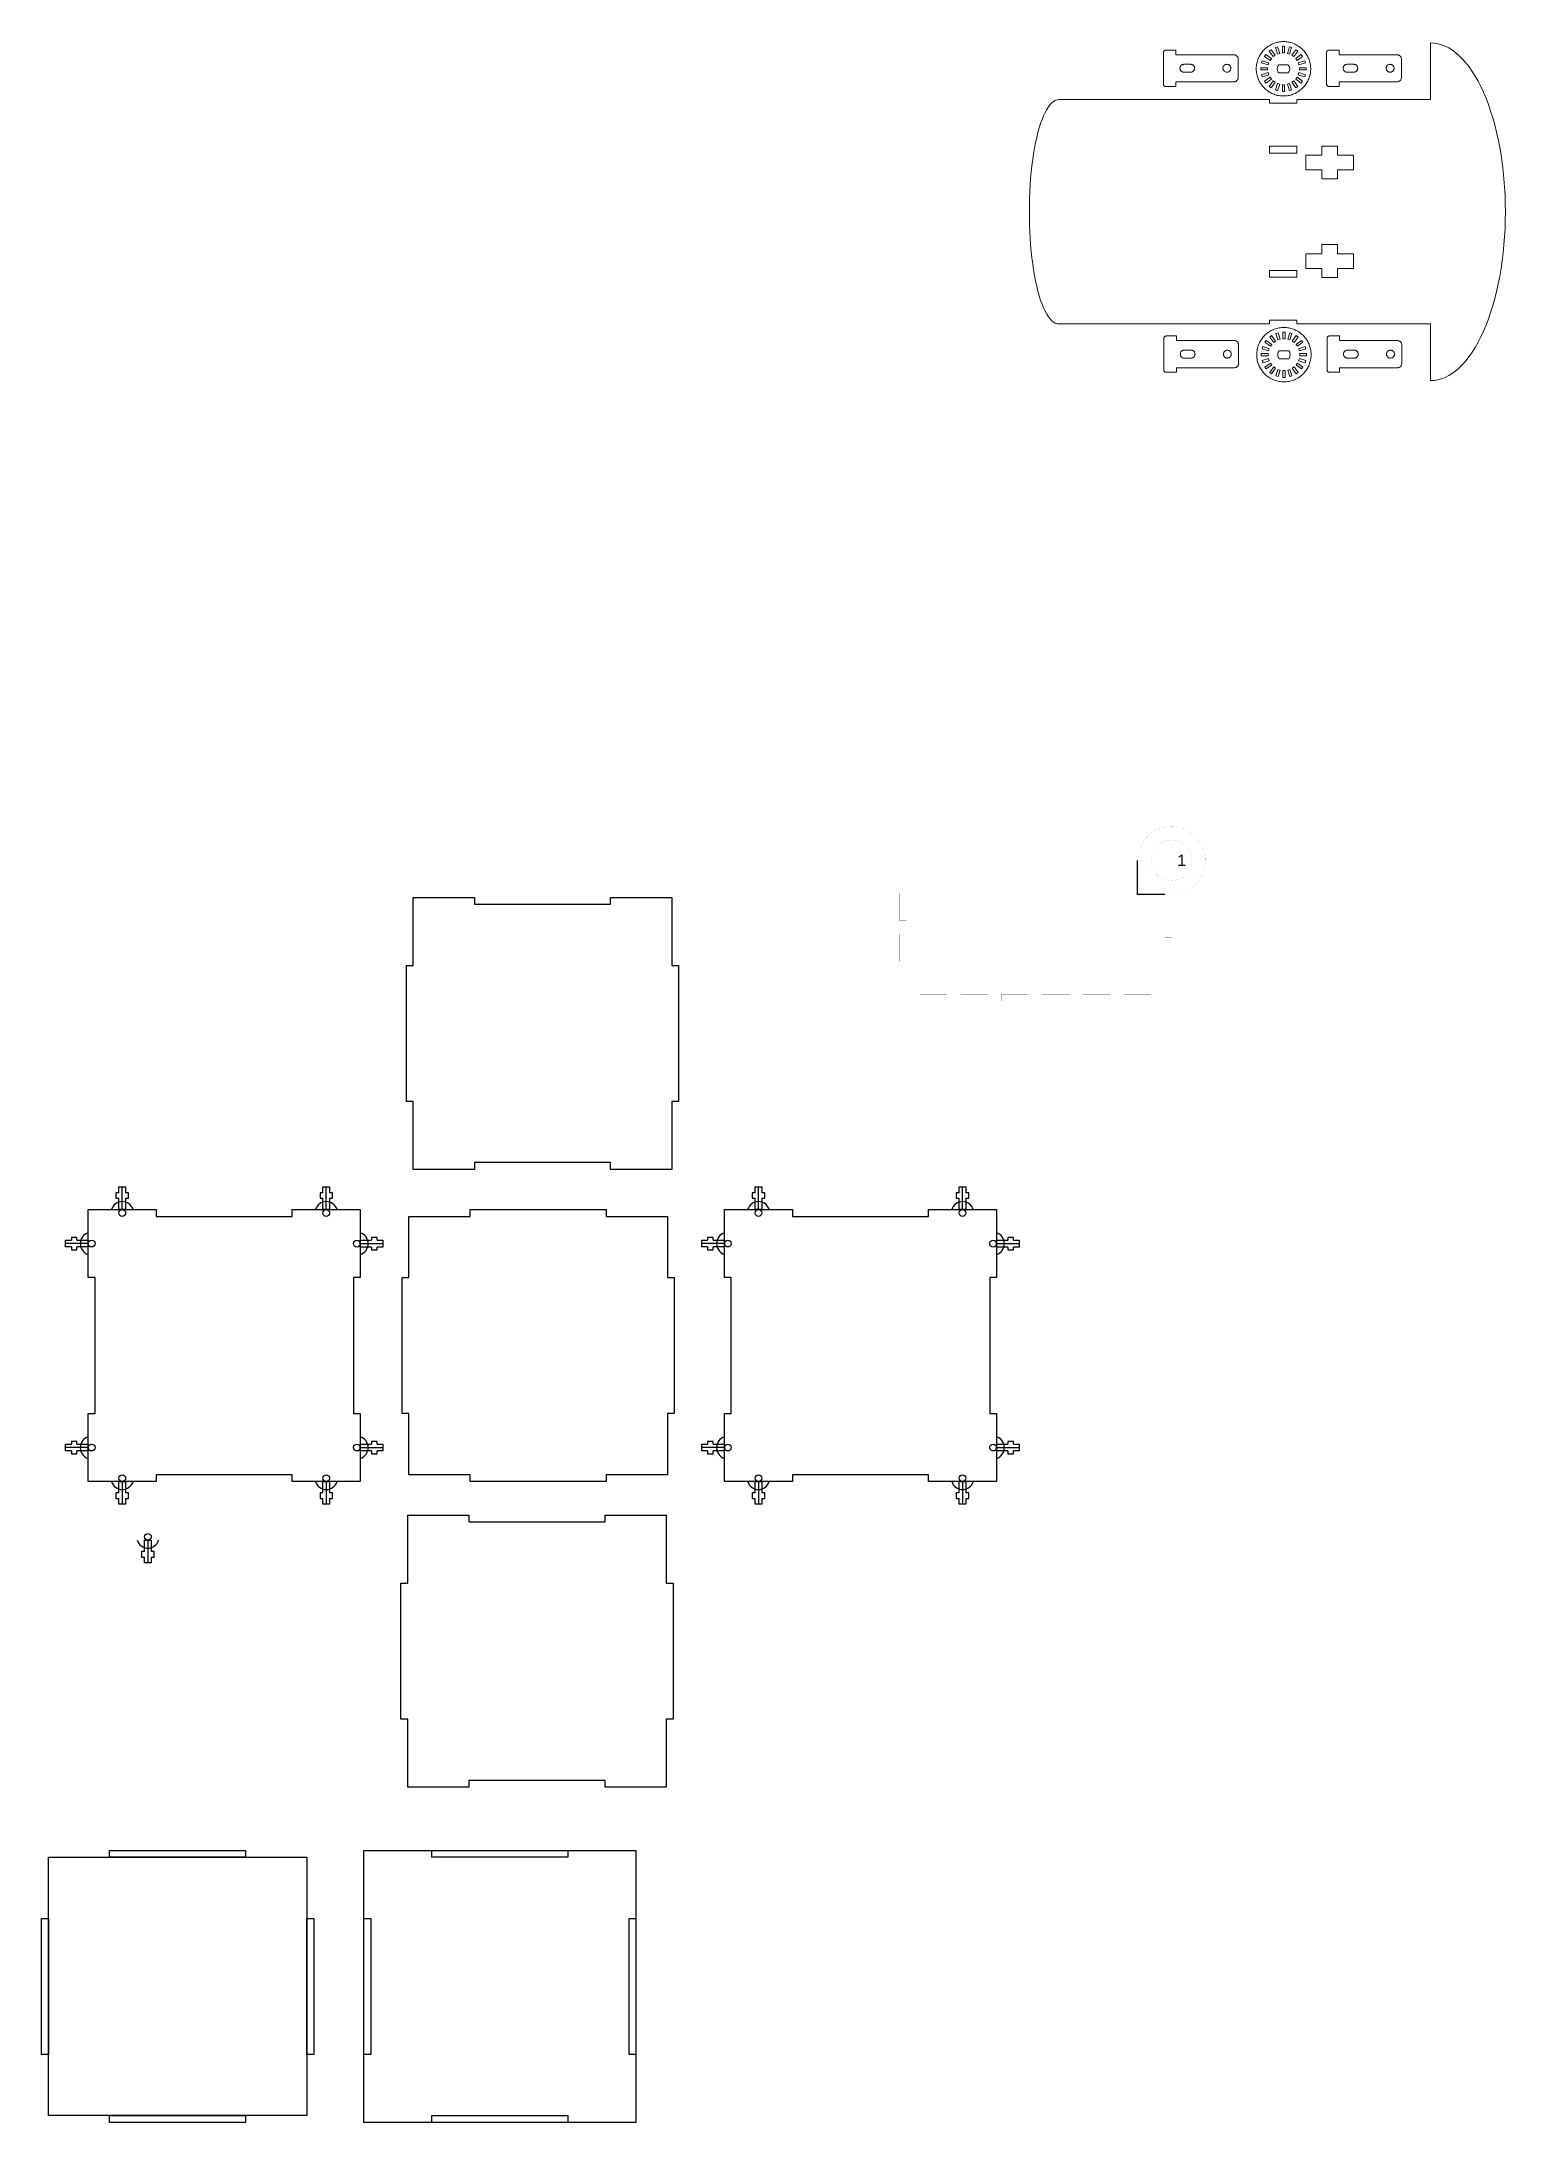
# Model space of a CAD drawing. Header units: millimetres. Extents: x 1937 to 3881, y 1046 to 2135.
# Drawn here: x 3236 to 3881, y 1046 to 1964 of the extents above; entities that cross this region are included whole.
import ezdxf

# ---------------------------------------------------------------- set-up
doc = ezdxf.new("R2010")
doc.units = ezdxf.units.MM
doc.layers.add('Layer 1', color=7, linetype='Continuous')
doc.styles.get("Standard").update_dxf_attribs({"font": 'arial.ttf'})

msp = doc.modelspace()

# ---------------------------------------------------------------- texts
at = {"insert": (3736.66064, 1605.03731), "char_height": 5, "attachment_point": 1}
msp.add_mtext_dynamic_manual_height_columns('{\\C5;1}', width=11.9156305, gutter_width=1, heights=[0], dxfattribs=at)

# ---------------------------------------------------------------- linework, layer by layer
for p, q in [((3271.29432, 1448.46829), (3271.29432, 1458.46829)), ((3361.29432, 1448.46829), (3361.29432, 1458.46829)), ((3551.94089, 1448.46829), (3551.94089, 1458.46829)), ((3641.94089, 1448.46829), (3641.94089, 1458.46829)), ((3256.29432, 1433.46829), (3246.29432, 1433.46829)), ((3376.29432, 1433.43622), (3386.29432, 1433.43622)), ((3536.94089, 1433.46829), (3526.94089, 1433.46829)), ((3656.94089, 1433.43622), (3666.94089, 1433.43622)), ((3256.29432, 1343.46829), (3246.29432, 1343.46829)), ((3376.29432, 1343.46829), (3386.29432, 1343.46829)), ((3536.94089, 1343.46829), (3526.94089, 1343.46829)), ((3656.94089, 1343.46829), (3666.94089, 1343.46829)), ((3271.29432, 1328.46829), (3271.29432, 1318.46829)), ((3361.29432, 1328.46829), (3361.29432, 1318.46829)), ((3551.94089, 1328.46829), (3551.94089, 1318.46829)), ((3641.94089, 1328.46829), (3641.94089, 1318.46829)), ((3282.60959, 1302.60144), (3282.60959, 1292.60144))]:
    msp.add_line(p, q)
at = {"color": 0}
for points in [[(3617.14811, 1614.99492, 0.01764, 0.01764, 0), (3617.14811, 1587.99592, 0.01764, 0.01764, 0), (3614.14811, 1587.99592, 0.01764, 0.01764, 0), (3614.14811, 1575.99392, 0.01764, 0.01764, 0), (3617.14811, 1575.99392, 0.01764, 0.01764, 0), (3617.14811, 1569.99492, 0.01764, 0.01764, 0), (3614.14811, 1569.99492, 0.01764, 0.01764, 0), (3614.14811, 1557.99592, 0.01764, 0.01764, 0), (3617.14811, 1557.99592, 0.01764, 0.01764, 0), (3617.14811, 1540.49492, 0.01764, 0.01764, 0), (3623.14801, 1540.49492, 0.01764, 0.01764, 0), (3623.14801, 1543.49492, 0.01764, 0.01764, 0), (3635.14791, 1543.49492, 0.01764, 0.01764, 0), (3635.14791, 1540.49492, 0.01764, 0.01764, 0), (3641.14801, 1540.49492, 0.01764, 0.01764, 0), (3641.14801, 1543.49492, 0.01764, 0.01764, 0), (3653.14811, 1543.49492, 0.01764, 0.01764, 0), (3653.14811, 1540.49492, 0.01764, 0.01764, 0), (3659.14781, 1540.49492, 0.01764, 0.01764, 0), (3659.14781, 1543.49492, 0.01764, 0.01764, 0), (3671.14791, 1543.49492, 0.01764, 0.01764, 0), (3671.14791, 1540.49492, 0.01764, 0.01764, 0), (3677.14791, 1540.49492, 0.01764, 0.01764, 0), (3677.14791, 1543.49492, 0.01764, 0.01764, 0), (3689.14761, 1543.49492, 0.01764, 0.01764, 0), (3689.14761, 1540.49492, 0.01764, 0.01764, 0), (3695.14771, 1540.49492, 0.01764, 0.01764, 0), (3695.14771, 1543.49492, 0.01764, 0.01764, 0), (3707.14771, 1543.49492, 0.01764, 0.01764, 0), (3707.14771, 1540.49492, 0.01764, 0.01764, 0), (3713.14771, 1540.49492, 0.01764, 0.01764, 0), (3713.14771, 1543.49492, 0.01764, 0.01764, 0), (3725.14771, 1543.49492, 0.01764, 0.01764, 0), (3725.14771, 1540.49492, 0.01764, 0.01764, 0), (3731.14771, 1540.49492, 0.01764, 0.01764, 0), (3731.14771, 1550.49492, 0.01764, 0.01764, 0), (3734.14771, 1550.49492, 0.01764, 0.01764, 0), (3734.14771, 1562.49492, 0.01764, 0.01764, 0), (3731.14771, 1562.49492, 0.01764, 0.01764, 0), (3731.14771, 1568.49492, 0.01764, 0.01764, 0), (3734.14771, 1568.49492, 0.01764, 0.01764, 0), (3734.14771, 1580.49492, 0.01764, 0.01764, 0), (3731.14771, 1580.49492, 0.01764, 0.01764, 0), (3731.14771, 1587.49492, 0.01764, 0.01764, 0), (3734.69871, 1587.49492, 0.01764, 0.01764, 0), (3736.35371, 1587.65992, 0.01764, 0.01764, 0), (3738.50071, 1588.14192, 0.01764, 0.01764, 0), (3740.55371, 1588.93292, 0.01764, 0.01764, 0), (3742.02171, 1589.71692, 0.01764, 0.01764, 0), (3742.48071, 1590.02292, 0.01764, 0.01764, 0), (3742.93771, 1590.32992, 0.01764, 0.01764, 0), (3744.22371, 1591.38592, 0.01764, 0.01764, 0), (3745.74071, 1592.97992, 0.01764, 0.01764, 0), (3747.00871, 1594.77792, 0.01764, 0.01764, 0), (3747.79471, 1596.24592, 0.01764, 0.01764, 0), (3748.00471, 1596.75392, 0.01764, 0.01764, 0), (3748.21571, 1597.26392, 0.01764, 0.01764, 0), (3748.69871, 1598.85592, 0.01764, 0.01764, 0), (3749.07471, 1601.02492, 0.01764, 0.01764, 0), (3749.12971, 1603.22592, 0.01764, 0.01764, 0), (3748.96671, 1604.88092, 0.01764, 0.01764, 0), (3748.85971, 1605.42092, 0.01764, 0.01764, 0), (3748.75171, 1605.96292, 0.01764, 0.01764, 0), (3748.26871, 1607.55392, 0.01764, 0.01764, 0), (3747.37571, 1609.56592, 0.01764, 0.01764, 0), (3746.19871, 1611.42692, 0.01764, 0.01764, 0), (3745.14271, 1612.71192, 0.01764, 0.01764, 0), (3744.75471, 1613.10192, 0.01764, 0.01764, 0), (3744.36271, 1613.49192, 0.01764, 0.01764, 0), (3743.07771, 1614.54792, 0.01764, 0.01764, 0), (3741.21871, 1615.72392, 0.01764, 0.01764, 0), (3739.20671, 1616.61592, 0.01764, 0.01764, 0), (3737.61471, 1617.09992, 0.01764, 0.01764, 0), (3737.07471, 1617.20692, 0.01764, 0.01764, 0), (3736.53271, 1617.31492, 0.01764, 0.01764, 0), (3734.87671, 1617.47892, 0.01764, 0.01764, 0), (3732.67571, 1617.42392, 0.01764, 0.01764, 0), (3730.50671, 1617.04692, 0.01764, 0.01764, 0), (3728.91571, 1616.56392, 0.01764, 0.01764, 0), (3728.40671, 1616.35292, 0.01764, 0.01764, 0), (3727.89671, 1616.14192, 0.01764, 0.01764, 0), (3726.42871, 1615.35792, 0.01764, 0.01764, 0), (3724.63071, 1614.08992, 0.01764, 0.01764, 0), (3723.03671, 1612.57292, 0.01764, 0.01764, 0), (3721.98071, 1611.28692, 0.01764, 0.01764, 0), (3721.67471, 1610.82892, 0.01764, 0.01764, 0), (3721.36771, 1610.37092, 0.01764, 0.01764, 0), (3720.58371, 1608.90292, 0.01764, 0.01764, 0), (3719.79271, 1606.84992, 0.01764, 0.01764, 0), (3719.30971, 1604.70292, 0.01764, 0.01764, 0), (3719.14771, 1603.04792, 0.01764, 0.01764, 0), (3719.14771, 1602.49492, 0.01764, 0.01764, 0), (3617.14811, 1602.49492, 0.01764, 0.01764, 0)], [(3725.14771, 1602.81692, 0.01764, 0.01764, 0), (3725.23871, 1603.77992, 0.01764, 0.01764, 0), (3725.51171, 1605.03092, 0.01764, 0.01764, 0), (3725.95971, 1606.23092, 0.01764, 0.01764, 0), (3726.40271, 1607.09092, 0.01764, 0.01764, 0), (3726.57671, 1607.36092, 0.01764, 0.01764, 0), (3726.66371, 1607.49792, 0.01764, 0.01764, 0), (3726.94471, 1607.89192, 0.01764, 0.01764, 0), (3727.34671, 1608.39192, 0.01764, 0.01764, 0), (3727.78571, 1608.85992, 0.01764, 0.01764, 0), (3728.25371, 1609.29792, 0.01764, 0.01764, 0), (3728.75271, 1609.69992, 0.01764, 0.01764, 0), (3729.27871, 1610.06492, 0.01764, 0.01764, 0), (3729.83171, 1610.39392, 0.01764, 0.01764, 0), (3730.26171, 1610.61592, 0.01764, 0.01764, 0), (3730.40871, 1610.68192, 0.01764, 0.01764, 0), (3730.69971, 1610.81592, 0.01764, 0.01764, 0), (3731.61471, 1611.13292, 0.01764, 0.01764, 0), (3732.86571, 1611.40392, 0.01764, 0.01764, 0), (3734.14371, 1611.49492, 0.01764, 0.01764, 0), (3735.10971, 1611.44792, 0.01764, 0.01764, 0), (3735.42771, 1611.40292, 0.01764, 0.01764, 0), (3735.58671, 1611.38092, 0.01764, 0.01764, 0), (3736.06271, 1611.28892, 0.01764, 0.01764, 0), (3736.68571, 1611.12992, 0.01764, 0.01764, 0), (3737.29371, 1610.92792, 0.01764, 0.01764, 0), (3737.88671, 1610.68192, 0.01764, 0.01764, 0), (3738.45871, 1610.39592, 0.01764, 0.01764, 0), (3739.01071, 1610.06892, 0.01764, 0.01764, 0), (3739.53871, 1609.70192, 0.01764, 0.01764, 0), (3739.91871, 1609.40392, 0.01764, 0.01764, 0), (3740.04171, 1609.29792, 0.01764, 0.01764, 0), (3740.16271, 1609.19292, 0.01764, 0.01764, 0), (3740.51271, 1608.85792, 0.01764, 0.01764, 0), (3740.95071, 1608.38792, 0.01764, 0.01764, 0), (3741.35371, 1607.88792, 0.01764, 0.01764, 0), (3741.71871, 1607.36092, 0.01764, 0.01764, 0), (3742.04571, 1606.81092, 0.01764, 0.01764, 0), (3742.33171, 1606.23792, 0.01764, 0.01764, 0), (3742.57871, 1605.64392, 0.01764, 0.01764, 0), (3742.73671, 1605.18692, 0.01764, 0.01764, 0), (3742.78271, 1605.03092, 0.01764, 0.01764, 0), (3742.87171, 1604.72392, 0.01764, 0.01764, 0), (3743.05571, 1603.77292, 0.01764, 0.01764, 0), (3743.14671, 1602.49492, 0.01764, 0.01764, 0), (3743.05571, 1601.21792, 0.01764, 0.01764, 0), (3742.87171, 1600.26892, 0.01764, 0.01764, 0), (3742.78271, 1599.95992, 0.01764, 0.01764, 0), (3742.73671, 1599.80492, 0.01764, 0.01764, 0), (3742.57871, 1599.34792, 0.01764, 0.01764, 0), (3742.33171, 1598.75392, 0.01764, 0.01764, 0), (3742.04571, 1598.18092, 0.01764, 0.01764, 0), (3741.71871, 1597.62992, 0.01764, 0.01764, 0), (3741.35371, 1597.10392, 0.01764, 0.01764, 0), (3740.95071, 1596.60392, 0.01764, 0.01764, 0), (3740.51271, 1596.13392, 0.01764, 0.01764, 0), (3740.16271, 1595.79992, 0.01764, 0.01764, 0), (3740.04171, 1595.69292, 0.01764, 0.01764, 0), (3739.91871, 1595.58892, 0.01764, 0.01764, 0), (3739.53871, 1595.28992, 0.01764, 0.01764, 0), (3739.01071, 1594.92292, 0.01764, 0.01764, 0), (3738.45871, 1594.59492, 0.01764, 0.01764, 0), (3737.88671, 1594.30792, 0.01764, 0.01764, 0), (3737.29371, 1594.06292, 0.01764, 0.01764, 0), (3736.68571, 1593.86092, 0.01764, 0.01764, 0), (3736.06271, 1593.70192, 0.01764, 0.01764, 0), (3735.58671, 1593.60992, 0.01764, 0.01764, 0), (3735.10971, 1593.54092, 0.01764, 0.01764, 0), (3734.14371, 1593.49592, 0.01764, 0.01764, 0), (3732.86571, 1593.58792, 0.01764, 0.01764, 0), (3731.61471, 1593.85892, 0.01764, 0.01764, 0), (3730.69971, 1594.17592, 0.01764, 0.01764, 0), (3730.40871, 1594.30792, 0.01764, 0.01764, 0), (3730.26171, 1594.37592, 0.01764, 0.01764, 0), (3729.83171, 1594.59792, 0.01764, 0.01764, 0), (3729.27871, 1594.92592, 0.01764, 0.01764, 0), (3728.75271, 1595.29292, 0.01764, 0.01764, 0), (3728.25371, 1595.69292, 0.01764, 0.01764, 0), (3727.78571, 1596.12992, 0.01764, 0.01764, 0), (3727.34671, 1596.59892, 0.01764, 0.01764, 0), (3726.94471, 1597.10092, 0.01764, 0.01764, 0), (3726.66371, 1597.49492, 0.01764, 0.01764, 0), (3726.40271, 1597.89992, 0.01764, 0.01764, 0), (3725.95971, 1598.75992, 0.01764, 0.01764, 0), (3725.51171, 1599.95992, 0.01764, 0.01764, 0), (3725.23871, 1601.21292, 0.01764, 0.01764, 0), (3725.14771, 1602.17592, 0.01764, 0.01764, 0), (3725.14771, 1602.81692, 0, 0, 0)], [(3734.14771, 1610.01992, 0.01764, 0.01764, 0), (3734.14771, 1602.49492, 0.01764, 0.01764, 0), (3731.14771, 1602.49492, 0.01764, 0.01764, 0), (3731.14771, 1610.01992, 0.01764, 0.01764, 0), (3734.14771, 1610.01992, 0, 0, 0)]]:
    msp.add_lwpolyline(points, format="xyseb", dxfattribs=at)
for points in [[(3731.14771, 1587.49492), (3719.14771, 1587.49492), (3719.14771, 1602.49492)], [(3426.69779, 1469.17337), (3426.69779, 1466.17337), (3399.69779, 1466.17337), (3399.69779, 1496.17337), (3396.69779, 1496.17337), (3396.69779, 1556.17337), (3399.69779, 1556.17337), (3399.69779, 1586.17337), (3426.69779, 1586.17337), (3426.69779, 1583.17337), (3486.69779, 1583.17337), (3486.69779, 1586.17337), (3513.69779, 1586.17337), (3513.69779, 1556.17337), (3516.69779, 1556.17337), (3516.69779, 1496.17337), (3513.69779, 1496.17337), (3513.69779, 1466.17337), (3486.69779, 1466.17337), (3486.69779, 1469.17337), (3426.69779, 1469.17337)], [(3269.79432, 1455.89721), (3268.54432, 1455.89721), (3268.54432, 1453.49721)], [(3268.54432, 1453.49721), (3269.79432, 1453.49721)], [(3269.79432, 1455.89721), (3269.79432, 1458.46829), (3272.79432, 1458.46829), (3272.79432, 1455.89721)], [(3269.79432, 1448.46829), (3269.79432, 1453.49721)], [(3272.79432, 1453.49721), (3272.79432, 1448.46829), (3269.79432, 1448.46829)], [(3272.79432, 1453.49721), (3274.04432, 1453.49721), (3274.04432, 1455.89721), (3272.79432, 1455.89721)], [(3359.79432, 1455.89721), (3358.54432, 1455.89721), (3358.54432, 1453.49721)], [(3358.54432, 1453.49721), (3359.79432, 1453.49721)], [(3359.79432, 1455.89721), (3359.79432, 1458.46829), (3362.79432, 1458.46829), (3362.79432, 1455.89721)], [(3359.79432, 1448.46829), (3359.79432, 1453.49721)], [(3362.79432, 1453.49721), (3362.79432, 1448.46829), (3359.79432, 1448.46829)], [(3362.79432, 1453.49721), (3364.04432, 1453.49721), (3364.04432, 1455.89721), (3362.79432, 1455.89721)], [(3550.44089, 1455.89721), (3549.19089, 1455.89721), (3549.19089, 1453.49721)], [(3549.19089, 1453.49721), (3550.44089, 1453.49721)], [(3550.44089, 1455.89721), (3550.44089, 1458.46829), (3553.44089, 1458.46829), (3553.44089, 1455.89721)], [(3550.44089, 1448.46829), (3550.44089, 1453.49721)], [(3553.44089, 1453.49721), (3553.44089, 1448.46829), (3550.44089, 1448.46829)], [(3553.44089, 1453.49721), (3554.69089, 1453.49721), (3554.69089, 1455.89721), (3553.44089, 1455.89721)], [(3640.44089, 1455.89721), (3639.19089, 1455.89721), (3639.19089, 1453.49721)], [(3639.19089, 1453.49721), (3640.44089, 1453.49721)], [(3640.44089, 1455.89721), (3640.44089, 1458.46829), (3643.44089, 1458.46829), (3643.44089, 1455.89721)], [(3640.44089, 1448.46829), (3640.44089, 1453.49721)], [(3643.44089, 1453.49721), (3643.44089, 1448.46829), (3640.44089, 1448.46829)], [(3643.44089, 1453.49721), (3644.69089, 1453.49721), (3644.69089, 1455.89721), (3643.44089, 1455.89721)], [(3286.29432, 1328.46829), (3256.29432, 1328.46829), (3256.29432, 1358.46829), (3259.29432, 1358.46829), (3259.29432, 1418.46829), (3256.29432, 1418.46829), (3256.29432, 1448.46829), (3286.29432, 1448.46829), (3286.29432, 1445.46829), (3346.29432, 1445.46829), (3346.29432, 1448.46829), (3376.29432, 1448.46829), (3376.29432, 1418.46829), (3373.29432, 1418.46829), (3373.29432, 1358.46829), (3376.29432, 1358.46829), (3376.29432, 1328.46829), (3346.29432, 1328.46829), (3346.29432, 1331.46829), (3286.29432, 1331.46829), (3286.29432, 1328.46829)], [(3424.79098, 1328.46829), (3424.79098, 1331.46829), (3397.79098, 1331.46829), (3397.79098, 1358.46829), (3394.79098, 1358.46829), (3394.79098, 1418.46829), (3397.79098, 1418.46829), (3397.79098, 1445.46829), (3424.79098, 1445.46829), (3424.79098, 1448.46829), (3484.79098, 1448.46829), (3484.79098, 1445.46829), (3511.79098, 1445.46829), (3511.79098, 1418.46829), (3514.79098, 1418.46829), (3514.79098, 1358.46829), (3511.79098, 1358.46829), (3511.79098, 1331.46829), (3484.79098, 1331.46829), (3484.79098, 1328.46829), (3424.79098, 1328.46829)], [(3566.94089, 1328.46829), (3536.94089, 1328.46829), (3536.94089, 1358.46829), (3539.94089, 1358.46829), (3539.94089, 1418.46829), (3536.94089, 1418.46829), (3536.94089, 1448.46829), (3566.94089, 1448.46829), (3566.94089, 1445.46829), (3626.94089, 1445.46829), (3626.94089, 1448.46829), (3656.94089, 1448.46829), (3656.94089, 1418.46829), (3653.94089, 1418.46829), (3653.94089, 1358.46829), (3656.94089, 1358.46829), (3656.94089, 1328.46829), (3626.94089, 1328.46829), (3626.94089, 1331.46829), (3566.94089, 1331.46829), (3566.94089, 1328.46829)], [(3248.86541, 1431.96829), (3246.29432, 1431.96829), (3246.29432, 1434.96829), (3248.86541, 1434.96829)], [(3251.26541, 1434.96829), (3251.26541, 1436.21829), (3248.86541, 1436.21829), (3248.86541, 1434.96829)], [(3251.26541, 1434.96829), (3256.29432, 1434.96829), (3256.29432, 1431.96829)], [(3376.29432, 1434.93622), (3381.32324, 1434.93622)], [(3381.32324, 1431.93622), (3376.29432, 1431.93622), (3376.29432, 1434.93622)], [(3381.32324, 1436.18622), (3381.32324, 1434.93622)], [(3383.72324, 1434.93622), (3383.72324, 1436.18622), (3381.32324, 1436.18622)], [(3383.72324, 1434.93622), (3386.29432, 1434.93622), (3386.29432, 1431.93622), (3383.72324, 1431.93622)], [(3529.51198, 1431.96829), (3526.94089, 1431.96829), (3526.94089, 1434.96829), (3529.51198, 1434.96829)], [(3531.91198, 1434.96829), (3531.91198, 1436.21829), (3529.51198, 1436.21829), (3529.51198, 1434.96829)], [(3531.91198, 1434.96829), (3536.94089, 1434.96829), (3536.94089, 1431.96829)], [(3656.94089, 1434.93622), (3661.96981, 1434.93622)], [(3661.96981, 1431.93622), (3656.94089, 1431.93622), (3656.94089, 1434.93622)], [(3661.96981, 1436.18622), (3661.96981, 1434.93622)], [(3664.36981, 1434.93622), (3664.36981, 1436.18622), (3661.96981, 1436.18622)], [(3664.36981, 1434.93622), (3666.94089, 1434.93622), (3666.94089, 1431.93622), (3664.36981, 1431.93622)], [(3248.86541, 1431.96829), (3248.86541, 1430.71829), (3251.26541, 1430.71829)], [(3256.29432, 1431.96829), (3251.26541, 1431.96829)], [(3251.26541, 1430.71829), (3251.26541, 1431.96829)], [(3381.32324, 1431.93622), (3381.32324, 1430.68622), (3383.72324, 1430.68622), (3383.72324, 1431.93622)], [(3529.51198, 1431.96829), (3529.51198, 1430.71829), (3531.91198, 1430.71829)], [(3536.94089, 1431.96829), (3531.91198, 1431.96829)], [(3531.91198, 1430.71829), (3531.91198, 1431.96829)], [(3661.96981, 1431.93622), (3661.96981, 1430.68622), (3664.36981, 1430.68622), (3664.36981, 1431.93622)], [(3248.86541, 1341.96829), (3246.29432, 1341.96829), (3246.29432, 1344.96829), (3248.86541, 1344.96829)], [(3251.26541, 1344.96829), (3251.26541, 1346.21829), (3248.86541, 1346.21829), (3248.86541, 1344.96829)], [(3248.86541, 1341.96829), (3248.86541, 1340.71829), (3251.26541, 1340.71829)], [(3251.26541, 1344.96829), (3256.29432, 1344.96829), (3256.29432, 1341.96829)], [(3256.29432, 1341.96829), (3251.26541, 1341.96829)], [(3251.26541, 1340.71829), (3251.26541, 1341.96829)], [(3376.29432, 1344.96829), (3381.32324, 1344.96829)], [(3381.32324, 1341.96829), (3376.29432, 1341.96829), (3376.29432, 1344.96829)], [(3381.32324, 1346.21829), (3381.32324, 1344.96829)], [(3383.72324, 1344.96829), (3383.72324, 1346.21829), (3381.32324, 1346.21829)], [(3381.32324, 1341.96829), (3381.32324, 1340.71829), (3383.72324, 1340.71829), (3383.72324, 1341.96829)], [(3383.72324, 1344.96829), (3386.29432, 1344.96829), (3386.29432, 1341.96829), (3383.72324, 1341.96829)], [(3529.51198, 1341.96829), (3526.94089, 1341.96829), (3526.94089, 1344.96829), (3529.51198, 1344.96829)], [(3531.91198, 1344.96829), (3531.91198, 1346.21829), (3529.51198, 1346.21829), (3529.51198, 1344.96829)], [(3529.51198, 1341.96829), (3529.51198, 1340.71829), (3531.91198, 1340.71829)], [(3531.91198, 1344.96829), (3536.94089, 1344.96829), (3536.94089, 1341.96829)], [(3536.94089, 1341.96829), (3531.91198, 1341.96829)], [(3531.91198, 1340.71829), (3531.91198, 1341.96829)], [(3656.94089, 1344.96829), (3661.96981, 1344.96829)], [(3661.96981, 1341.96829), (3656.94089, 1341.96829), (3656.94089, 1344.96829)], [(3661.96981, 1346.21829), (3661.96981, 1344.96829)], [(3664.36981, 1344.96829), (3664.36981, 1346.21829), (3661.96981, 1346.21829)], [(3661.96981, 1341.96829), (3661.96981, 1340.71829), (3664.36981, 1340.71829), (3664.36981, 1341.96829)], [(3664.36981, 1344.96829), (3666.94089, 1344.96829), (3666.94089, 1341.96829), (3664.36981, 1341.96829)], [(3269.79432, 1323.43938), (3268.54432, 1323.43938), (3268.54432, 1321.03938), (3269.79432, 1321.03938)], [(3269.79432, 1323.43938), (3269.79432, 1328.46829), (3272.79432, 1328.46829)], [(3272.79432, 1328.46829), (3272.79432, 1323.43938)], [(3274.04432, 1323.43938), (3272.79432, 1323.43938)], [(3272.79432, 1321.03938), (3274.04432, 1321.03938), (3274.04432, 1323.43938)], [(3359.79432, 1323.43938), (3358.54432, 1323.43938), (3358.54432, 1321.03938), (3359.79432, 1321.03938)], [(3359.79432, 1323.43938), (3359.79432, 1328.46829), (3362.79432, 1328.46829)], [(3362.79432, 1328.46829), (3362.79432, 1323.43938)], [(3364.04432, 1323.43938), (3362.79432, 1323.43938)], [(3362.79432, 1321.03938), (3364.04432, 1321.03938), (3364.04432, 1323.43938)], [(3550.44089, 1323.43938), (3549.19089, 1323.43938), (3549.19089, 1321.03938), (3550.44089, 1321.03938)], [(3550.44089, 1323.43938), (3550.44089, 1328.46829), (3553.44089, 1328.46829)], [(3553.44089, 1328.46829), (3553.44089, 1323.43938)], [(3554.69089, 1323.43938), (3553.44089, 1323.43938)], [(3553.44089, 1321.03938), (3554.69089, 1321.03938), (3554.69089, 1323.43938)], [(3640.44089, 1323.43938), (3639.19089, 1323.43938), (3639.19089, 1321.03938), (3640.44089, 1321.03938)], [(3640.44089, 1323.43938), (3640.44089, 1328.46829), (3643.44089, 1328.46829)], [(3643.44089, 1328.46829), (3643.44089, 1323.43938)], [(3644.69089, 1323.43938), (3643.44089, 1323.43938)], [(3643.44089, 1321.03938), (3644.69089, 1321.03938), (3644.69089, 1323.43938)], [(3272.79432, 1321.03938), (3272.79432, 1318.46829), (3269.79432, 1318.46829), (3269.79432, 1321.03938)], [(3362.79432, 1321.03938), (3362.79432, 1318.46829), (3359.79432, 1318.46829), (3359.79432, 1321.03938)], [(3424.24941, 1196.64681), (3424.24941, 1193.64681), (3397.24941, 1193.64681), (3397.24941, 1223.64681), (3394.24941, 1223.64681), (3394.24941, 1283.64681), (3397.24941, 1283.64681), (3397.24941, 1313.64681), (3424.24941, 1313.64681), (3424.24941, 1310.64681), (3484.24941, 1310.64681), (3484.24941, 1313.64681), (3511.24941, 1313.64681), (3511.24941, 1283.64681), (3514.24941, 1283.64681), (3514.24941, 1223.64681), (3511.24941, 1223.64681), (3511.24941, 1193.64681), (3484.24941, 1193.64681), (3484.24941, 1196.64681), (3424.24941, 1196.64681)], [(3553.44089, 1321.03938), (3553.44089, 1318.46829), (3550.44089, 1318.46829), (3550.44089, 1321.03938)], [(3643.44089, 1321.03938), (3643.44089, 1318.46829), (3640.44089, 1318.46829), (3640.44089, 1321.03938)], [(3281.10959, 1297.57253), (3279.85959, 1297.57253), (3279.85959, 1295.17253), (3281.10959, 1295.17253)], [(3281.10959, 1297.57253), (3281.10959, 1302.60144), (3284.10959, 1302.60144)], [(3284.10959, 1295.17253), (3284.10959, 1292.60144), (3281.10959, 1292.60144), (3281.10959, 1295.17253)], [(3284.10959, 1302.60144), (3284.10959, 1297.57253)], [(3285.35959, 1297.57253), (3284.10959, 1297.57253)], [(3284.10959, 1295.17253), (3285.35959, 1295.17253), (3285.35959, 1297.57253)], [(3238.74224, 1162.77466), (3352.74224, 1162.77466), (3352.74224, 1048.77466), (3238.74224, 1048.77466), (3238.74224, 1162.77466)], [(3265.74224, 1162.77466), (3265.74224, 1165.77466), (3325.74224, 1165.77466), (3325.74224, 1162.77466), (3265.74224, 1162.77466)], [(3377.89215, 1165.77466), (3497.89215, 1165.77466), (3497.89215, 1045.77466), (3377.89215, 1045.77466), (3377.89215, 1165.77466)], [(3407.89215, 1162.77466), (3407.89215, 1165.77466), (3467.89215, 1165.77466), (3467.89215, 1162.77466), (3407.89215, 1162.77466)], [(3235.74224, 1075.77466), (3235.74224, 1135.77466), (3238.74224, 1135.77466), (3238.74224, 1075.77466), (3235.74224, 1075.77466)], [(3352.74224, 1075.77466), (3352.74224, 1135.77466), (3355.74224, 1135.77466), (3355.74224, 1075.77466), (3352.74224, 1075.77466)], [(3377.89215, 1075.77466), (3377.89215, 1135.77466), (3380.89215, 1135.77466), (3380.89215, 1075.77466), (3377.89215, 1075.77466)], [(3494.89215, 1075.77466), (3494.89215, 1135.77466), (3497.89215, 1135.77466), (3497.89215, 1075.77466), (3494.89215, 1075.77466)], [(3265.74224, 1045.77466), (3265.74224, 1048.77466), (3325.74224, 1048.77466), (3325.74224, 1045.77466), (3265.74224, 1045.77466)], [(3407.89215, 1045.77466), (3407.89215, 1048.77466), (3467.89215, 1048.77466), (3467.89215, 1045.77466), (3407.89215, 1045.77466)]]:
    msp.add_lwpolyline(points)
for centre in [(3271.29432, 1446.96829), (3361.29432, 1446.96829), (3551.94089, 1446.96829), (3641.94089, 1446.96829), (3257.79432, 1433.46829), (3374.79432, 1433.43622), (3538.44089, 1433.46829), (3655.44089, 1433.43622), (3257.79432, 1343.46829), (3374.79432, 1343.46829), (3538.44089, 1343.46829), (3655.44089, 1343.46829), (3271.29432, 1329.96829), (3361.29432, 1329.96829), (3551.94089, 1329.96829), (3641.94089, 1329.96829), (3282.60959, 1304.10144)]:
    msp.add_circle(centre, 1.5)
for centre, start, end in [((3271.29432, 1446.96829), 17.45760312, 162.54239688), ((3361.29432, 1446.96829), 17.45760312, 162.54239688), ((3551.94089, 1446.96829), 17.45760312, 162.54239688), ((3641.94089, 1446.96829), 17.45760312, 162.54239688), ((3257.79432, 1433.46829), 107.45760312, 252.54239688), ((3374.79432, 1433.43622), 287.45760312, 72.54239688), ((3538.44089, 1433.46829), 107.45760312, 252.54239688), ((3655.44089, 1433.43622), 287.45760312, 72.54239688), ((3257.79432, 1343.46829), 107.45760312, 252.54239688), ((3374.79432, 1343.46829), 287.45760312, 72.54239688), ((3538.44089, 1343.46829), 107.45760312, 252.54239688), ((3655.44089, 1343.46829), 287.45760312, 72.54239688), ((3271.29432, 1329.96829), 197.45760312, 342.54239688), ((3361.29432, 1329.96829), 197.45760312, 342.54239688), ((3551.94089, 1329.96829), 197.45760312, 342.54239688), ((3641.94089, 1329.96829), 197.45760312, 342.54239688), ((3282.60959, 1304.10144), 197.45760312, 342.54239688)]:
    msp.add_arc(centre, 5, start, end)
at = {"layer": 'Layer 1', "lineweight": 0}
for points in [[(3881.36519, 1892.31895), (3881.25936, 1895.95256), (3881.0477, 1899.58617), (3880.76546, 1903.18451), (3880.41268, 1906.78284), (3879.98936, 1910.27533), (3879.49547, 1913.76784), (3878.89574, 1917.18979), (3878.26075, 1920.50589), (3877.51992, 1923.78672), (3876.70851, 1926.96172), (3875.86186, 1930.06618), (3874.90936, 1933.0295), (3873.92158, 1935.92228), (3872.86325, 1938.70923), (3871.73436, 1941.35507), (3870.57019, 1943.85978), (3869.33547, 1946.25866), (3868.06546, 1948.51645), (3866.7602, 1950.59783), (3865.38436, 1952.57339), (3863.97325, 1954.37255), (3862.52686, 1955.99534), (3861.04519, 1957.51228), (3859.52825, 1958.81757), (3858.01131, 1959.94644), (3856.42381, 1960.93423), (3854.87158, 1961.74562), (3853.24881, 1962.34534), (3851.66131, 1962.80395), (3850.03852, 1963.08617), (3848.41575, 1963.15673), (3848.41575, 1938.18007), (3789.43133, 1938.18007), (3789.43133, 1936.55728), (3777.40159, 1936.55728), (3777.40159, 1938.18007), (3684.40938, 1938.18007), (3683.63326, 1938.07422), (3682.85715, 1937.792), (3682.08103, 1937.36866), (3681.30492, 1936.73366), (3680.56409, 1935.92228), (3679.82327, 1934.93451), (3679.08242, 1933.80561), (3678.37686, 1932.50033), (3677.7066, 1931.01866), (3677.03631, 1929.39589), (3676.40132, 1927.632), (3675.80159, 1925.72699), (3675.23716, 1923.68089), (3674.6727, 1921.49366), (3674.17882, 1919.2006), (3673.72019, 1916.80172), (3673.29688, 1914.26172), (3672.90881, 1911.68644), (3672.55603, 1908.97005), (3672.27381, 1906.21839), (3671.9916, 1903.39616), (3671.77992, 1900.50338), (3671.63882, 1897.57533), (3671.4977, 1894.64728), (3671.42714, 1891.64867), (3671.42714, 1888.65006), (3671.42714, 1885.68672), (3671.4977, 1882.6881), (3671.63882, 1879.76005), (3671.77992, 1876.832), (3671.9916, 1873.93922), (3672.27381, 1871.117), (3672.55603, 1868.36533), (3672.90881, 1865.64894), (3673.29688, 1863.07367), (3673.72019, 1860.53366), (3674.17882, 1858.13478), (3674.6727, 1855.84172), (3675.23716, 1853.6545), (3675.80159, 1851.60839), (3676.40132, 1849.70338), (3677.03631, 1847.93949), (3677.7066, 1846.31672), (3678.37686, 1844.83505), (3679.08242, 1843.52979), (3679.82327, 1842.36561), (3680.56409, 1841.41313), (3681.30492, 1840.60172), (3682.08103, 1839.96672), (3682.85715, 1839.54339), (3683.63326, 1839.26117), (3684.40938, 1839.15534), (3777.40159, 1839.15534), (3777.40159, 1840.77811), (3789.43133, 1840.77811), (3789.43133, 1839.15534), (3848.41575, 1839.15534), (3848.41575, 1814.17868), (3850.03852, 1814.24924), (3851.66131, 1814.53145), (3853.24881, 1814.95479), (3854.87158, 1815.58979), (3856.42381, 1816.40117), (3858.01131, 1817.38895), (3859.52825, 1818.51784), (3861.04519, 1819.82312), (3862.52686, 1821.30479), (3863.97325, 1822.96283), (3865.38436, 1824.76201), (3866.7602, 1826.73756), (3868.06546, 1828.81895), (3869.33547, 1831.07672), (3870.57019, 1833.47563), (3871.73436, 1835.98034), (3872.86325, 1838.62617), (3873.92158, 1841.41313), (3874.90936, 1844.27062), (3875.86186, 1847.26923), (3876.70851, 1850.37367), (3877.51992, 1853.54867), (3878.26075, 1856.8295), (3878.89574, 1860.14562), (3879.49547, 1863.56757), (3879.98936, 1867.02478), (3880.41268, 1870.55256), (3880.76546, 1874.11561), (3881.0477, 1877.74922), (3881.25936, 1881.34755), (3881.36519, 1885.01645), (3881.40048, 1888.65006), (3881.36519, 1892.31895)], [(3763.53741, 1956.4069), (3763.46685, 1956.61858), (3763.39629, 1956.83024), (3763.29046, 1957.00663), (3763.14936, 1957.21829), (3763.00824, 1957.35941), (3762.83185, 1957.5358), (3762.65546, 1957.64163), (3762.44381, 1957.74745), (3762.23213, 1957.85331), (3762.02047, 1957.92384), (3761.80879, 1957.95913), (3761.59713, 1957.95913), (3736.0913, 1957.95913), (3736.0913, 1959.96997), (3731.57575, 1959.96997), (3731.39936, 1959.93468), (3731.22297, 1959.89941), (3731.08185, 1959.82885), (3730.94073, 1959.72302), (3730.79963, 1959.61719), (3730.72907, 1959.47607), (3730.62325, 1959.29969), (3730.58795, 1959.1233), (3730.58795, 1958.94691), (3730.58795, 1944.94163), (3730.58795, 1944.80053), (3730.62325, 1944.62414), (3730.72907, 1944.44775), (3730.79963, 1944.30663), (3730.94073, 1944.2008), (3731.08185, 1944.09497), (3731.22297, 1944.02441), (3731.39936, 1943.98912), (3731.57575, 1943.95385), (3736.0913, 1943.95385), (3736.0913, 1945.96469), (3761.59713, 1945.96469), (3761.80879, 1945.96469), (3762.02047, 1945.99996), (3762.23213, 1946.07052), (3762.44381, 1946.14108), (3762.65546, 1946.28218), (3762.83185, 1946.38803), (3763.00824, 1946.52913), (3763.14936, 1946.70551), (3763.29046, 1946.8819), (3763.39629, 1947.09358), (3763.46685, 1947.30524), (3763.53741, 1947.5169), (3763.57268, 1947.72858), (3763.57268, 1947.97553), (3763.57268, 1955.9483), (3763.57268, 1956.19525), (3763.53741, 1956.4069)], [(3795.49909, 1952.50283), (3795.46382, 1953.032), (3795.39326, 1953.56117), (3795.28743, 1954.09033), (3795.1816, 1954.6195), (3795.04048, 1955.1134), (3794.86409, 1955.64257), (3794.6877, 1956.13644), (3794.47604, 1956.63034), (3794.26436, 1957.08895), (3794.01742, 1957.58284), (3793.7352, 1958.04145), (3793.45298, 1958.46479), (3793.13547, 1958.88813), (3792.81798, 1959.31144), (3792.46521, 1959.73478), (3792.11243, 1960.12285), (3791.72436, 1960.47563), (3791.33631, 1960.8284), (3790.91298, 1961.18118), (3790.48964, 1961.49867), (3790.06632, 1961.78089), (3789.60769, 1962.06313), (3789.14909, 1962.34534), (3788.65521, 1962.557), (3788.19658, 1962.76868), (3787.70271, 1962.98034), (3787.17354, 1963.15673), (3786.67964, 1963.29785), (3786.15048, 1963.43895), (3785.6566, 1963.54478), (3785.12743, 1963.61533), (3784.59827, 1963.68589), (3784.0691, 1963.72116), (3783.53993, 1963.72116), (3783.01077, 1963.72116), (3782.4816, 1963.68589), (3781.95243, 1963.61533), (3781.42327, 1963.54478), (3780.8941, 1963.43895), (3780.4002, 1963.29785), (3779.87104, 1963.15673), (3779.37714, 1962.98034), (3778.88326, 1962.76868), (3778.38936, 1962.557), (3777.93076, 1962.34534), (3777.47215, 1962.06313), (3777.01354, 1961.78089), (3776.55492, 1961.49867), (3776.1316, 1961.18118), (3775.74353, 1960.8284), (3775.32019, 1960.47563), (3774.96742, 1960.12285), (3774.57937, 1959.73478), (3774.26186, 1959.31144), (3773.90908, 1958.88813), (3773.62686, 1958.46479), (3773.30938, 1958.04145), (3773.06243, 1957.58284), (3772.81548, 1957.08895), (3772.56853, 1956.63034), (3772.35687, 1956.13644), (3772.18048, 1955.64257), (3772.03936, 1955.1134), (3771.89827, 1954.6195), (3771.75715, 1954.09033), (3771.68659, 1953.56117), (3771.61603, 1953.032), (3771.54549, 1952.50283), (3771.54549, 1951.97367), (3771.54549, 1951.4445), (3771.54549, 1950.91533), (3771.61603, 1950.38617), (3771.68659, 1949.857), (3771.75715, 1949.36313), (3771.89827, 1948.83396), (3772.03936, 1948.30479), (3772.18048, 1947.81089), (3772.35687, 1947.317), (3772.56853, 1946.82312), (3772.81548, 1946.32922), (3773.06243, 1945.87062), (3773.30938, 1945.41201), (3773.62686, 1944.98867), (3773.90908, 1944.53007), (3774.26186, 1944.10673), (3774.57937, 1943.71868), (3774.96742, 1943.33061), (3775.32019, 1942.97783), (3775.74353, 1942.58979), (3776.1316, 1942.27228), (3776.55492, 1941.95479), (3777.01354, 1941.63728), (3777.47215, 1941.39033), (3777.93076, 1941.10812), (3778.38936, 1940.89646), (3778.88326, 1940.64951), (3779.37714, 1940.47312), (3779.87104, 1940.29673), (3780.4002, 1940.15561), (3780.8941, 1940.01451), (3781.42327, 1939.90866), (3781.95243, 1939.83813), (3782.4816, 1939.76757), (3783.01077, 1939.73228), (3783.53993, 1939.73228), (3784.0691, 1939.73228), (3784.59827, 1939.76757), (3785.12743, 1939.83813), (3785.6566, 1939.90866), (3786.15048, 1940.01451), (3786.67964, 1940.15561), (3787.17354, 1940.29673), (3787.70271, 1940.47312), (3788.19658, 1940.64951), (3788.65521, 1940.89646), (3789.14909, 1941.10812), (3789.60769, 1941.39033), (3790.06632, 1941.63728), (3790.48964, 1941.95479), (3790.91298, 1942.27228), (3791.33631, 1942.58979), (3791.72436, 1942.97783), (3792.11243, 1943.33061), (3792.46521, 1943.71868), (3792.81798, 1944.10673), (3793.13547, 1944.53007), (3793.45298, 1944.98867), (3793.7352, 1945.41201), (3794.01742, 1945.87062), (3794.26436, 1946.32922), (3794.47604, 1946.82312), (3794.6877, 1947.317), (3794.86409, 1947.81089), (3795.04048, 1948.30479), (3795.1816, 1948.83396), (3795.28743, 1949.36313), (3795.39326, 1949.857), (3795.46382, 1950.38617), (3795.49909, 1950.91533), (3795.53438, 1951.4445), (3795.53438, 1951.97367), (3795.49909, 1952.50283)], [(3774.19132, 1955.28979), (3777.01354, 1954.37255), (3776.73131, 1953.42007), (3773.87381, 1954.33728), (3774.19132, 1955.28979)], [(3775.74353, 1958.00618), (3778.17771, 1956.24229), (3777.57798, 1955.43089), (3775.14381, 1957.19478), (3775.74353, 1958.00618)], [(3779.02436, 1957.08895), (3777.26047, 1959.52312), (3778.07188, 1960.12285), (3779.83577, 1957.68867), (3779.02436, 1957.08895)], [(3780.92937, 1961.39284), (3781.84658, 1958.53535), (3780.8941, 1958.21784), (3779.97686, 1961.07533), (3780.92937, 1961.39284)], [(3783.04604, 1961.71035), (3784.03381, 1961.71035), (3784.03381, 1958.71174), (3783.04604, 1958.71174), (3783.04604, 1961.71035)], [(3786.18577, 1958.21784), (3785.23326, 1958.53535), (3786.15048, 1961.39284), (3787.10298, 1961.07533), (3786.18577, 1958.21784)], [(3789.00799, 1960.12285), (3789.81937, 1959.52312), (3788.05548, 1957.08895), (3787.2441, 1957.68867), (3789.00799, 1960.12285)], [(3791.33631, 1958.00618), (3791.90075, 1957.19478), (3789.50186, 1955.43089), (3788.90214, 1956.24229), (3791.33631, 1958.00618)], [(3792.88854, 1955.28979), (3793.20603, 1954.33728), (3790.34854, 1953.42007), (3790.03103, 1954.37255), (3792.88854, 1955.28979)], [(3835.50407, 1956.4069), (3835.43351, 1956.61858), (3835.36295, 1956.83024), (3835.25713, 1957.00663), (3835.11603, 1957.21829), (3834.97491, 1957.35941), (3834.79852, 1957.5358), (3834.62213, 1957.64163), (3834.41047, 1957.74745), (3834.19879, 1957.85331), (3833.98713, 1957.92384), (3833.77545, 1957.95913), (3833.5638, 1957.95913), (3808.05797, 1957.95913), (3808.05797, 1959.96997), (3803.54242, 1959.96997), (3803.36603, 1959.93468), (3803.18964, 1959.89941), (3803.04852, 1959.82885), (3802.9074, 1959.72302), (3802.7663, 1959.61719), (3802.69574, 1959.47607), (3802.58991, 1959.29969), (3802.55462, 1959.1233), (3802.55462, 1958.94691), (3802.55462, 1944.94163), (3802.55462, 1944.80053), (3802.58991, 1944.62414), (3802.69574, 1944.44775), (3802.7663, 1944.30663), (3802.9074, 1944.2008), (3803.04852, 1944.09497), (3803.18964, 1944.02441), (3803.36603, 1943.98912), (3803.54242, 1943.95385), (3808.05797, 1943.95385), (3808.05797, 1945.96469), (3833.5638, 1945.96469), (3833.77545, 1945.96469), (3833.98713, 1945.99996), (3834.19879, 1946.07052), (3834.41047, 1946.14108), (3834.62213, 1946.28218), (3834.79852, 1946.38803), (3834.97491, 1946.52913), (3835.11603, 1946.70551), (3835.25713, 1946.8819), (3835.36295, 1947.09358), (3835.43351, 1947.30524), (3835.50407, 1947.5169), (3835.53934, 1947.72858), (3835.53934, 1947.97553), (3835.53934, 1955.9483), (3835.53934, 1956.19525), (3835.50407, 1956.4069)], [(3744.31102, 1951.75023), (3744.27575, 1951.53857), (3744.20519, 1951.32692), (3744.13463, 1951.15053), (3744.0288, 1950.97414), (3743.88768, 1950.79775), (3743.74658, 1950.65663), (3743.57019, 1950.51551), (3743.39381, 1950.40968), (3743.21742, 1950.33912), (3743.00574, 1950.26858), (3742.79408, 1950.23329), (3742.5824, 1950.19802), (3739.58379, 1950.19802), (3739.37213, 1950.23329), (3739.16047, 1950.26858), (3738.94879, 1950.33912), (3738.7724, 1950.40968), (3738.59601, 1950.51551), (3738.41963, 1950.65663), (3738.27853, 1950.79775), (3738.13741, 1950.97414), (3738.03158, 1951.15053), (3737.96102, 1951.32692), (3737.89046, 1951.53857), (3737.85519, 1951.75023), (3737.8199, 1951.96191), (3737.85519, 1952.17357), (3737.89046, 1952.38525), (3737.96102, 1952.56164), (3738.03158, 1952.7733), (3738.13741, 1952.94969), (3738.27853, 1953.12607), (3738.41963, 1953.26719), (3738.59601, 1953.40829), (3738.7724, 1953.51412), (3738.94879, 1953.58468), (3739.16047, 1953.65524), (3739.37213, 1953.69051), (3739.58379, 1953.7258), (3742.5824, 1953.7258), (3742.79408, 1953.69051), (3743.00574, 1953.65524), (3743.21742, 1953.58468), (3743.39381, 1953.51412), (3743.57019, 1953.40829), (3743.74658, 1953.26719), (3743.88768, 1953.12607), (3744.0288, 1952.94969), (3744.13463, 1952.7733), (3744.20519, 1952.56164), (3744.27575, 1952.38525), (3744.31102, 1952.17357), (3744.34629, 1951.96191), (3744.31102, 1951.75023)], [(3760.32714, 1951.96191), (3760.32714, 1951.75023), (3760.29185, 1951.53857), (3760.22129, 1951.32692), (3760.11546, 1951.15053), (3760.00963, 1950.97414), (3759.9038, 1950.79775), (3759.72741, 1950.65663), (3759.58629, 1950.51551), (3759.4099, 1950.40968), (3759.19825, 1950.33912), (3758.98657, 1950.26858), (3758.77491, 1950.23329), (3758.56325, 1950.19802), (3758.38686, 1950.23329), (3758.17518, 1950.26858), (3757.96352, 1950.33912), (3757.75184, 1950.40968), (3757.57545, 1950.51551), (3757.43436, 1950.65663), (3757.25797, 1950.79775), (3757.15214, 1950.97414), (3757.04629, 1951.15053), (3756.94046, 1951.32692), (3756.8699, 1951.53857), (3756.83463, 1951.75023), (3756.83463, 1951.96191), (3756.83463, 1952.17357), (3756.8699, 1952.38525), (3756.94046, 1952.56164), (3757.04629, 1952.7733), (3757.15214, 1952.94969), (3757.25797, 1953.12607), (3757.43436, 1953.26719), (3757.57545, 1953.40829), (3757.75184, 1953.51412), (3757.96352, 1953.58468), (3758.17518, 1953.65524), (3758.38686, 1953.69051), (3758.56325, 1953.7258), (3758.77491, 1953.69051), (3758.98657, 1953.65524), (3759.19825, 1953.58468), (3759.4099, 1953.51412), (3759.58629, 1953.40829), (3759.72741, 1953.26719), (3759.9038, 1953.12607), (3760.00963, 1952.94969), (3760.11546, 1952.7733), (3760.22129, 1952.56164), (3760.29185, 1952.38525), (3760.32714, 1952.17357), (3760.32714, 1951.96191)], [(3773.52104, 1951.23284), (3773.52104, 1952.22062), (3776.51965, 1952.22062), (3776.51965, 1951.23284), (3773.52104, 1951.23284)], [(3774.19132, 1948.16367), (3773.87381, 1949.11618), (3776.73131, 1950.03339), (3777.01354, 1949.08089), (3774.19132, 1948.16367)], [(3775.74353, 1945.44728), (3775.14381, 1946.25866), (3777.57798, 1948.02255), (3778.17771, 1947.21117), (3775.74353, 1945.44728)], [(3778.07188, 1943.33061), (3777.26047, 1943.93034), (3779.02436, 1946.36451), (3779.83577, 1945.76479), (3778.07188, 1943.33061)], [(3781.42327, 1949.96283), (3781.24688, 1950.17451), (3781.10576, 1950.42146), (3780.99993, 1950.66839), (3780.8941, 1950.91533), (3780.82354, 1951.19755), (3780.78825, 1951.4445), (3780.78825, 1951.72672), (3780.78825, 1952.00896), (3780.82354, 1952.25589), (3780.8941, 1952.53813), (3780.99993, 1952.78505), (3781.10576, 1953.032), (3781.24688, 1953.24368), (3781.42327, 1953.49061), (3785.6566, 1953.49061), (3785.7977, 1953.24368), (3785.93882, 1953.032), (3786.07992, 1952.78505), (3786.15048, 1952.53813), (3786.22104, 1952.25589), (3786.25631, 1952.00896), (3786.2916, 1951.72672), (3786.25631, 1951.4445), (3786.22104, 1951.19755), (3786.15048, 1950.91533), (3786.07992, 1950.66839), (3785.93882, 1950.42146), (3785.7977, 1950.17451), (3785.6566, 1949.96283), (3781.42327, 1949.96283)], [(3789.00799, 1943.33061), (3787.2441, 1945.76479), (3788.05548, 1946.36451), (3789.81937, 1943.93034), (3789.00799, 1943.33061)], [(3791.33631, 1945.44728), (3788.90214, 1947.21117), (3789.50186, 1948.02255), (3791.90075, 1946.25866), (3791.33631, 1945.44728)], [(3792.88854, 1948.16367), (3790.03103, 1949.08089), (3790.34854, 1950.03339), (3793.20603, 1949.11618), (3792.88854, 1948.16367)], [(3793.52354, 1951.23284), (3790.52493, 1951.23284), (3790.52493, 1952.22062), (3793.52354, 1952.22062), (3793.52354, 1951.23284)], [(3816.27769, 1951.75023), (3816.24242, 1951.53857), (3816.17186, 1951.32692), (3816.1013, 1951.15053), (3815.99547, 1950.97414), (3815.85435, 1950.79775), (3815.71325, 1950.65663), (3815.53686, 1950.51551), (3815.36047, 1950.40968), (3815.18408, 1950.33912), (3814.9724, 1950.26858), (3814.76075, 1950.23329), (3814.54907, 1950.19802), (3811.55045, 1950.19802), (3811.3388, 1950.23329), (3811.12714, 1950.26858), (3810.91546, 1950.33912), (3810.73907, 1950.40968), (3810.56268, 1950.51551), (3810.38629, 1950.65663), (3810.24519, 1950.79775), (3810.10407, 1950.97414), (3809.99825, 1951.15053), (3809.92769, 1951.32692), (3809.85713, 1951.53857), (3809.82186, 1951.75023), (3809.78657, 1951.96191), (3809.82186, 1952.17357), (3809.85713, 1952.38525), (3809.92769, 1952.56164), (3809.99825, 1952.7733), (3810.10407, 1952.94969), (3810.24519, 1953.12607), (3810.38629, 1953.26719), (3810.56268, 1953.40829), (3810.73907, 1953.51412), (3810.91546, 1953.58468), (3811.12714, 1953.65524), (3811.3388, 1953.69051), (3811.55045, 1953.7258), (3814.54907, 1953.7258), (3814.76075, 1953.69051), (3814.9724, 1953.65524), (3815.18408, 1953.58468), (3815.36047, 1953.51412), (3815.53686, 1953.40829), (3815.71325, 1953.26719), (3815.85435, 1953.12607), (3815.99547, 1952.94969), (3816.1013, 1952.7733), (3816.17186, 1952.56164), (3816.24242, 1952.38525), (3816.27769, 1952.17357), (3816.31295, 1951.96191), (3816.27769, 1951.75023)], [(3832.29381, 1951.96191), (3832.29381, 1951.75023), (3832.25851, 1951.53857), (3832.18795, 1951.32692), (3832.08213, 1951.15053), (3831.9763, 1950.97414), (3831.87047, 1950.79775), (3831.69408, 1950.65663), (3831.55296, 1950.51551), (3831.37657, 1950.40968), (3831.16491, 1950.33912), (3830.95323, 1950.26858), (3830.74157, 1950.23329), (3830.52992, 1950.19802), (3830.35353, 1950.23329), (3830.14185, 1950.26858), (3829.93019, 1950.33912), (3829.71851, 1950.40968), (3829.54212, 1950.51551), (3829.40102, 1950.65663), (3829.22463, 1950.79775), (3829.11881, 1950.97414), (3829.01295, 1951.15053), (3828.90713, 1951.32692), (3828.83657, 1951.53857), (3828.8013, 1951.75023), (3828.8013, 1951.96191), (3828.8013, 1952.17357), (3828.83657, 1952.38525), (3828.90713, 1952.56164), (3829.01295, 1952.7733), (3829.11881, 1952.94969), (3829.22463, 1953.12607), (3829.40102, 1953.26719), (3829.54212, 1953.40829), (3829.71851, 1953.51412), (3829.93019, 1953.58468), (3830.14185, 1953.65524), (3830.35353, 1953.69051), (3830.52992, 1953.7258), (3830.74157, 1953.69051), (3830.95323, 1953.65524), (3831.16491, 1953.58468), (3831.37657, 1953.51412), (3831.55296, 1953.40829), (3831.69408, 1953.26719), (3831.87047, 1953.12607), (3831.9763, 1952.94969), (3832.08213, 1952.7733), (3832.18795, 1952.56164), (3832.25851, 1952.38525), (3832.29381, 1952.17357), (3832.29381, 1951.96191)], [(3780.92937, 1942.06062), (3779.97686, 1942.37811), (3780.8941, 1945.23562), (3781.84658, 1944.91811), (3780.92937, 1942.06062)], [(3784.03381, 1941.70784), (3783.04604, 1941.70784), (3783.04604, 1944.70645), (3784.03381, 1944.70645), (3784.03381, 1941.70784)], [(3786.15048, 1942.06062), (3785.23326, 1944.91811), (3786.18577, 1945.23562), (3787.10298, 1942.37811), (3786.15048, 1942.06062)], [(3789.43133, 1914.57922), (3777.40159, 1914.57922), (3777.40159, 1917.57783), (3789.43133, 1917.57783), (3789.43133, 1914.57922)], [(3814.40797, 1907.17089), (3807.42297, 1907.17089), (3807.42297, 1903.14922), (3800.40269, 1903.14922), (3800.40269, 1907.17089), (3793.41771, 1907.17089), (3793.41771, 1913.66201), (3800.40269, 1913.66201), (3800.40269, 1917.64839), (3807.42297, 1917.64839), (3807.42297, 1913.66201), (3814.40797, 1913.66201), (3814.40797, 1907.17089)], [(3814.40797, 1863.67339), (3807.42297, 1863.67339), (3807.42297, 1859.65172), (3800.40269, 1859.65172), (3800.40269, 1863.67339), (3793.41771, 1863.67339), (3793.41771, 1870.16449), (3800.40269, 1870.16449), (3800.40269, 1874.1509), (3807.42297, 1874.1509), (3807.42297, 1870.16449), (3814.40797, 1870.16449), (3814.40797, 1863.67339)], [(3789.43133, 1859.75755), (3777.40159, 1859.75755), (3777.40159, 1862.75616), (3789.43133, 1862.75616), (3789.43133, 1859.75755)], [(3795.67548, 1826.38478), (3795.64021, 1826.91395), (3795.56965, 1827.44311), (3795.46382, 1827.97228), (3795.35799, 1828.50145), (3795.21687, 1828.99534), (3795.04048, 1829.52451), (3794.86409, 1830.01839), (3794.65243, 1830.51228), (3794.44075, 1830.97089), (3794.19381, 1831.46479), (3793.91159, 1831.92339), (3793.62937, 1832.34673), (3793.31186, 1832.77007), (3792.99437, 1833.19339), (3792.6416, 1833.61672), (3792.28882, 1834.00479), (3791.90075, 1834.35757), (3791.5127, 1834.71035), (3791.08936, 1835.06313), (3790.66603, 1835.38061), (3790.24271, 1835.66283), (3789.78408, 1835.94507), (3789.32548, 1836.22729), (3788.8316, 1836.43895), (3788.37297, 1836.65063), (3787.8791, 1836.86228), (3787.34993, 1837.03867), (3786.85603, 1837.17979), (3786.32686, 1837.32089), (3785.83299, 1837.42672), (3785.30382, 1837.49728), (3784.77466, 1837.56784), (3784.24549, 1837.60311), (3783.71632, 1837.60311), (3783.18716, 1837.60311), (3782.65799, 1837.56784), (3782.12882, 1837.49728), (3781.59966, 1837.42672), (3781.07049, 1837.32089), (3780.57659, 1837.17979), (3780.04742, 1837.03867), (3779.55353, 1836.86228), (3779.05965, 1836.65063), (3778.56575, 1836.43895), (3778.10715, 1836.22729), (3777.64854, 1835.94507), (3777.18993, 1835.66283), (3776.73131, 1835.38061), (3776.30799, 1835.06313), (3775.91992, 1834.71035), (3775.49658, 1834.35757), (3775.14381, 1834.00479), (3774.75576, 1833.61672), (3774.43825, 1833.19339), (3774.08547, 1832.77007), (3773.80325, 1832.34673), (3773.48577, 1831.92339), (3773.23882, 1831.46479), (3772.99187, 1830.97089), (3772.74492, 1830.51228), (3772.53326, 1830.01839), (3772.35687, 1829.52451), (3772.21575, 1828.99534), (3772.07466, 1828.50145), (3771.93354, 1827.97228), (3771.86298, 1827.44311), (3771.79242, 1826.91395), (3771.72188, 1826.38478), (3771.72188, 1825.85561), (3771.72188, 1825.32645), (3771.72188, 1824.79728), (3771.79242, 1824.26811), (3771.86298, 1823.73895), (3771.93354, 1823.24507), (3772.07466, 1822.7159), (3772.21575, 1822.18674), (3772.35687, 1821.69284), (3772.53326, 1821.19894), (3772.74492, 1820.70507), (3772.99187, 1820.21117), (3773.23882, 1819.75256), (3773.48577, 1819.29395), (3773.80325, 1818.87062), (3774.08547, 1818.41201), (3774.43825, 1817.98867), (3774.75576, 1817.60063), (3775.14381, 1817.21256), (3775.49658, 1816.85978), (3775.91992, 1816.47173), (3776.30799, 1816.15422), (3776.73131, 1815.83674), (3777.18993, 1815.51923), (3777.64854, 1815.27228), (3778.10715, 1814.99006), (3778.56575, 1814.7784), (3779.05965, 1814.53145), (3779.55353, 1814.35507), (3780.04742, 1814.17868), (3780.57659, 1814.03756), (3781.07049, 1813.89646), (3781.59966, 1813.79061), (3782.12882, 1813.72007), (3782.65799, 1813.64951), (3783.18716, 1813.61422), (3783.71632, 1813.61422), (3784.24549, 1813.61422), (3784.77466, 1813.64951), (3785.30382, 1813.72007), (3785.83299, 1813.79061), (3786.32686, 1813.89646), (3786.85603, 1814.03756), (3787.34993, 1814.17868), (3787.8791, 1814.35507), (3788.37297, 1814.53145), (3788.8316, 1814.7784), (3789.32548, 1814.99006), (3789.78408, 1815.27228), (3790.24271, 1815.51923), (3790.66603, 1815.83674), (3791.08936, 1816.15422), (3791.5127, 1816.47173), (3791.90075, 1816.85978), (3792.28882, 1817.21256), (3792.6416, 1817.60063), (3792.99437, 1817.98867), (3793.31186, 1818.41201), (3793.62937, 1818.87062), (3793.91159, 1819.29395), (3794.19381, 1819.75256), (3794.44075, 1820.21117), (3794.65243, 1820.70507), (3794.86409, 1821.19894), (3795.04048, 1821.69284), (3795.21687, 1822.18674), (3795.35799, 1822.7159), (3795.46382, 1823.24507), (3795.56965, 1823.73895), (3795.64021, 1824.26811), (3795.67548, 1824.79728), (3795.71077, 1825.32645), (3795.71077, 1825.85561), (3795.67548, 1826.38478)], [(3763.7138, 1830.28885), (3763.64324, 1830.50053), (3763.57268, 1830.71219), (3763.46685, 1830.88857), (3763.32575, 1831.10023), (3763.18463, 1831.24135), (3763.00824, 1831.41774), (3762.83185, 1831.52357), (3762.62019, 1831.6294), (3762.40851, 1831.73525), (3762.19686, 1831.80579), (3761.98518, 1831.84108), (3761.77352, 1831.84108), (3736.26769, 1831.84108), (3736.26769, 1833.85192), (3731.75214, 1833.85192), (3731.57575, 1833.81663), (3731.39936, 1833.78136), (3731.25824, 1833.7108), (3731.11712, 1833.60497), (3730.97602, 1833.49914), (3730.90546, 1833.35802), (3730.79963, 1833.18163), (3730.76434, 1833.00524), (3730.76434, 1832.82885), (3730.76434, 1818.82357), (3730.76434, 1818.68247), (3730.79963, 1818.50608), (3730.90546, 1818.32969), (3730.97602, 1818.18857), (3731.11712, 1818.08275), (3731.25824, 1817.97692), (3731.39936, 1817.90636), (3731.57575, 1817.87107), (3731.75214, 1817.8358), (3736.26769, 1817.8358), (3736.26769, 1819.84663), (3761.77352, 1819.84663), (3761.98518, 1819.84663), (3762.19686, 1819.8819), (3762.40851, 1819.95246), (3762.62019, 1820.02302), (3762.83185, 1820.16412), (3763.00824, 1820.26997), (3763.18463, 1820.41107), (3763.32575, 1820.58746), (3763.46685, 1820.76385), (3763.57268, 1820.97553), (3763.64324, 1821.18719), (3763.7138, 1821.39884), (3763.74907, 1821.61052), (3763.74907, 1821.85747), (3763.74907, 1829.83024), (3763.74907, 1830.07719), (3763.7138, 1830.28885)], [(3744.48741, 1825.63218), (3744.45214, 1825.42052), (3744.38158, 1825.20886), (3744.31102, 1825.03247), (3744.20519, 1824.85608), (3744.06407, 1824.67969), (3743.92297, 1824.53857), (3743.74658, 1824.39745), (3743.57019, 1824.29163), (3743.39381, 1824.22107), (3743.18213, 1824.15053), (3742.97047, 1824.11524), (3742.75879, 1824.07997), (3739.76018, 1824.07997), (3739.54852, 1824.11524), (3739.33686, 1824.15053), (3739.12518, 1824.22107), (3738.94879, 1824.29163), (3738.7724, 1824.39745), (3738.59601, 1824.53857), (3738.45492, 1824.67969), (3738.3138, 1824.85608), (3738.20797, 1825.03247), (3738.13741, 1825.20886), (3738.06685, 1825.42052), (3738.03158, 1825.63218), (3737.99629, 1825.84386), (3738.03158, 1826.05551), (3738.06685, 1826.26719), (3738.13741, 1826.44358), (3738.20797, 1826.65524), (3738.3138, 1826.83163), (3738.45492, 1827.00802), (3738.59601, 1827.14914), (3738.7724, 1827.29024), (3738.94879, 1827.39607), (3739.12518, 1827.46663), (3739.33686, 1827.53719), (3739.54852, 1827.57245), (3739.76018, 1827.60775), (3742.75879, 1827.60775), (3742.97047, 1827.57245), (3743.18213, 1827.53719), (3743.39381, 1827.46663), (3743.57019, 1827.39607), (3743.74658, 1827.29024), (3743.92297, 1827.14914), (3744.06407, 1827.00802), (3744.20519, 1826.83163), (3744.31102, 1826.65524), (3744.38158, 1826.44358), (3744.45214, 1826.26719), (3744.48741, 1826.05551), (3744.52268, 1825.84386), (3744.48741, 1825.63218)], [(3760.50353, 1825.84386), (3760.50353, 1825.63218), (3760.46824, 1825.42052), (3760.39768, 1825.20886), (3760.29185, 1825.03247), (3760.18602, 1824.85608), (3760.08019, 1824.67969), (3759.9038, 1824.53857), (3759.76268, 1824.39745), (3759.58629, 1824.29163), (3759.37463, 1824.22107), (3759.16295, 1824.15053), (3758.9513, 1824.11524), (3758.73964, 1824.07997), (3758.56325, 1824.11524), (3758.35157, 1824.15053), (3758.13991, 1824.22107), (3757.92823, 1824.29163), (3757.75184, 1824.39745), (3757.61075, 1824.53857), (3757.43436, 1824.67969), (3757.32853, 1824.85608), (3757.22268, 1825.03247), (3757.11685, 1825.20886), (3757.04629, 1825.42052), (3757.01102, 1825.63218), (3757.01102, 1825.84386), (3757.01102, 1826.05551), (3757.04629, 1826.26719), (3757.11685, 1826.44358), (3757.22268, 1826.65524), (3757.32853, 1826.83163), (3757.43436, 1827.00802), (3757.61075, 1827.14914), (3757.75184, 1827.29024), (3757.92823, 1827.39607), (3758.13991, 1827.46663), (3758.35157, 1827.53719), (3758.56325, 1827.57245), (3758.73964, 1827.60775), (3758.9513, 1827.57245), (3759.16295, 1827.53719), (3759.37463, 1827.46663), (3759.58629, 1827.39607), (3759.76268, 1827.29024), (3759.9038, 1827.14914), (3760.08019, 1827.00802), (3760.18602, 1826.83163), (3760.29185, 1826.65524), (3760.39768, 1826.44358), (3760.46824, 1826.26719), (3760.50353, 1826.05551), (3760.50353, 1825.84386)], [(3774.36771, 1829.17173), (3777.18993, 1828.2545), (3776.90769, 1827.30201), (3774.0502, 1828.21923), (3774.36771, 1829.17173)], [(3775.91992, 1831.88813), (3778.3541, 1830.12424), (3777.75437, 1829.31283), (3775.32019, 1831.07672), (3775.91992, 1831.88813)], [(3779.20075, 1830.97089), (3777.43686, 1833.40507), (3778.24827, 1834.00479), (3780.01216, 1831.57062), (3779.20075, 1830.97089)], [(3781.10576, 1835.27478), (3782.02297, 1832.41729), (3781.07049, 1832.09978), (3780.15325, 1834.95728), (3781.10576, 1835.27478)], [(3781.59966, 1823.84478), (3781.42327, 1824.05645), (3781.28215, 1824.3034), (3781.17632, 1824.55033), (3781.07049, 1824.79728), (3780.99993, 1825.0795), (3780.96464, 1825.32645), (3780.96464, 1825.60866), (3780.96464, 1825.8909), (3780.99993, 1826.13783), (3781.07049, 1826.42007), (3781.17632, 1826.667), (3781.28215, 1826.91395), (3781.42327, 1827.12563), (3781.59966, 1827.37255), (3785.83299, 1827.37255), (3785.97409, 1827.12563), (3786.11521, 1826.91395), (3786.25631, 1826.667), (3786.32686, 1826.42007), (3786.39742, 1826.13783), (3786.43269, 1825.8909), (3786.46798, 1825.60866), (3786.43269, 1825.32645), (3786.39742, 1825.0795), (3786.32686, 1824.79728), (3786.25631, 1824.55033), (3786.11521, 1824.3034), (3785.97409, 1824.05645), (3785.83299, 1823.84478), (3781.59966, 1823.84478)], [(3783.22242, 1835.59229), (3784.2102, 1835.59229), (3784.2102, 1832.59368), (3783.22242, 1832.59368), (3783.22242, 1835.59229)], [(3786.36216, 1832.09978), (3785.40965, 1832.41729), (3786.32686, 1835.27478), (3787.27937, 1834.95728), (3786.36216, 1832.09978)], [(3789.18438, 1834.00479), (3789.99576, 1833.40507), (3788.23187, 1830.97089), (3787.42049, 1831.57062), (3789.18438, 1834.00479)], [(3791.5127, 1831.88813), (3792.07714, 1831.07672), (3789.67825, 1829.31283), (3789.07853, 1830.12424), (3791.5127, 1831.88813)], [(3793.06493, 1829.17173), (3793.38242, 1828.21923), (3790.52493, 1827.30201), (3790.20742, 1828.2545), (3793.06493, 1829.17173)], [(3835.68046, 1830.28885), (3835.6099, 1830.50053), (3835.53934, 1830.71219), (3835.43351, 1830.88857), (3835.29242, 1831.10023), (3835.1513, 1831.24135), (3834.97491, 1831.41774), (3834.79852, 1831.52357), (3834.58686, 1831.6294), (3834.37518, 1831.73525), (3834.16352, 1831.80579), (3833.95184, 1831.84108), (3833.74019, 1831.84108), (3808.23436, 1831.84108), (3808.23436, 1833.85192), (3803.71881, 1833.85192), (3803.54242, 1833.81663), (3803.36603, 1833.78136), (3803.22491, 1833.7108), (3803.08379, 1833.60497), (3802.94269, 1833.49914), (3802.87213, 1833.35802), (3802.7663, 1833.18163), (3802.73101, 1833.00524), (3802.73101, 1832.82885), (3802.73101, 1818.82357), (3802.73101, 1818.68247), (3802.7663, 1818.50608), (3802.87213, 1818.32969), (3802.94269, 1818.18857), (3803.08379, 1818.08275), (3803.22491, 1817.97692), (3803.36603, 1817.90636), (3803.54242, 1817.87107), (3803.71881, 1817.8358), (3808.23436, 1817.8358), (3808.23436, 1819.84663), (3833.74019, 1819.84663), (3833.95184, 1819.84663), (3834.16352, 1819.8819), (3834.37518, 1819.95246), (3834.58686, 1820.02302), (3834.79852, 1820.16412), (3834.97491, 1820.26997), (3835.1513, 1820.41107), (3835.29242, 1820.58746), (3835.43351, 1820.76385), (3835.53934, 1820.97553), (3835.6099, 1821.18719), (3835.68046, 1821.39884), (3835.71573, 1821.61052), (3835.71573, 1821.85747), (3835.71573, 1829.83024), (3835.71573, 1830.07719), (3835.68046, 1830.28885)], [(3816.45407, 1825.63218), (3816.41881, 1825.42052), (3816.34825, 1825.20886), (3816.27769, 1825.03247), (3816.17186, 1824.85608), (3816.03074, 1824.67969), (3815.88964, 1824.53857), (3815.71325, 1824.39745), (3815.53686, 1824.29163), (3815.36047, 1824.22107), (3815.14879, 1824.15053), (3814.93713, 1824.11524), (3814.72545, 1824.07997), (3811.72684, 1824.07997), (3811.51519, 1824.11524), (3811.30353, 1824.15053), (3811.09185, 1824.22107), (3810.91546, 1824.29163), (3810.73907, 1824.39745), (3810.56268, 1824.53857), (3810.42158, 1824.67969), (3810.28046, 1824.85608), (3810.17463, 1825.03247), (3810.10407, 1825.20886), (3810.03351, 1825.42052), (3809.99825, 1825.63218), (3809.96295, 1825.84386), (3809.99825, 1826.05551), (3810.03351, 1826.26719), (3810.10407, 1826.44358), (3810.17463, 1826.65524), (3810.28046, 1826.83163), (3810.42158, 1827.00802), (3810.56268, 1827.14914), (3810.73907, 1827.29024), (3810.91546, 1827.39607), (3811.09185, 1827.46663), (3811.30353, 1827.53719), (3811.51519, 1827.57245), (3811.72684, 1827.60775), (3814.72545, 1827.60775), (3814.93713, 1827.57245), (3815.14879, 1827.53719), (3815.36047, 1827.46663), (3815.53686, 1827.39607), (3815.71325, 1827.29024), (3815.88964, 1827.14914), (3816.03074, 1827.00802), (3816.17186, 1826.83163), (3816.27769, 1826.65524), (3816.34825, 1826.44358), (3816.41881, 1826.26719), (3816.45407, 1826.05551), (3816.48934, 1825.84386), (3816.45407, 1825.63218)], [(3832.47019, 1825.84386), (3832.47019, 1825.63218), (3832.4349, 1825.42052), (3832.36434, 1825.20886), (3832.25851, 1825.03247), (3832.15269, 1824.85608), (3832.04686, 1824.67969), (3831.87047, 1824.53857), (3831.72935, 1824.39745), (3831.55296, 1824.29163), (3831.3413, 1824.22107), (3831.12962, 1824.15053), (3830.91796, 1824.11524), (3830.70631, 1824.07997), (3830.52992, 1824.11524), (3830.31824, 1824.15053), (3830.10658, 1824.22107), (3829.8949, 1824.29163), (3829.71851, 1824.39745), (3829.57741, 1824.53857), (3829.40102, 1824.67969), (3829.29519, 1824.85608), (3829.18934, 1825.03247), (3829.08351, 1825.20886), (3829.01295, 1825.42052), (3828.97769, 1825.63218), (3828.97769, 1825.84386), (3828.97769, 1826.05551), (3829.01295, 1826.26719), (3829.08351, 1826.44358), (3829.18934, 1826.65524), (3829.29519, 1826.83163), (3829.40102, 1827.00802), (3829.57741, 1827.14914), (3829.71851, 1827.29024), (3829.8949, 1827.39607), (3830.10658, 1827.46663), (3830.31824, 1827.53719), (3830.52992, 1827.57245), (3830.70631, 1827.60775), (3830.91796, 1827.57245), (3831.12962, 1827.53719), (3831.3413, 1827.46663), (3831.55296, 1827.39607), (3831.72935, 1827.29024), (3831.87047, 1827.14914), (3832.04686, 1827.00802), (3832.15269, 1826.83163), (3832.25851, 1826.65524), (3832.36434, 1826.44358), (3832.4349, 1826.26719), (3832.47019, 1826.05551), (3832.47019, 1825.84386)], [(3773.69742, 1825.11479), (3773.69742, 1826.10256), (3776.69604, 1826.10256), (3776.69604, 1825.11479), (3773.69742, 1825.11479)], [(3774.36771, 1822.04562), (3774.0502, 1822.99812), (3776.90769, 1823.91533), (3777.18993, 1822.96283), (3774.36771, 1822.04562)], [(3775.91992, 1819.32922), (3775.32019, 1820.14061), (3777.75437, 1821.9045), (3778.3541, 1821.09311), (3775.91992, 1819.32922)], [(3778.24827, 1817.21256), (3777.43686, 1817.81228), (3779.20075, 1820.24646), (3780.01216, 1819.64673), (3778.24827, 1817.21256)], [(3781.10576, 1815.94257), (3780.15325, 1816.26005), (3781.07049, 1819.11757), (3782.02297, 1818.80006), (3781.10576, 1815.94257)], [(3784.2102, 1815.58979), (3783.22242, 1815.58979), (3783.22242, 1818.5884), (3784.2102, 1818.5884), (3784.2102, 1815.58979)], [(3786.32686, 1815.94257), (3785.40965, 1818.80006), (3786.36216, 1819.11757), (3787.27937, 1816.26005), (3786.32686, 1815.94257)], [(3789.18438, 1817.21256), (3787.42049, 1819.64673), (3788.23187, 1820.24646), (3789.99576, 1817.81228), (3789.18438, 1817.21256)], [(3791.5127, 1819.32922), (3789.07853, 1821.09311), (3789.67825, 1821.9045), (3792.07714, 1820.14061), (3791.5127, 1819.32922)], [(3793.06493, 1822.04562), (3790.20742, 1822.96283), (3790.52493, 1823.91533), (3793.38242, 1822.99812), (3793.06493, 1822.04562)], [(3793.69993, 1825.11479), (3790.70132, 1825.11479), (3790.70132, 1826.10256), (3793.69993, 1826.10256), (3793.69993, 1825.11479)]]:
    msp.add_lwpolyline(points, dxfattribs=at)

msp.set_redraw_order([(e.dxf.handle, doc.entitydb.next_handle()) for e in msp.query("TEXT MTEXT ATTDEF DIMENSION ARC_DIMENSION")])  # texts and dimensions are drawn at this point

doc.saveas('drawing.dxf')
